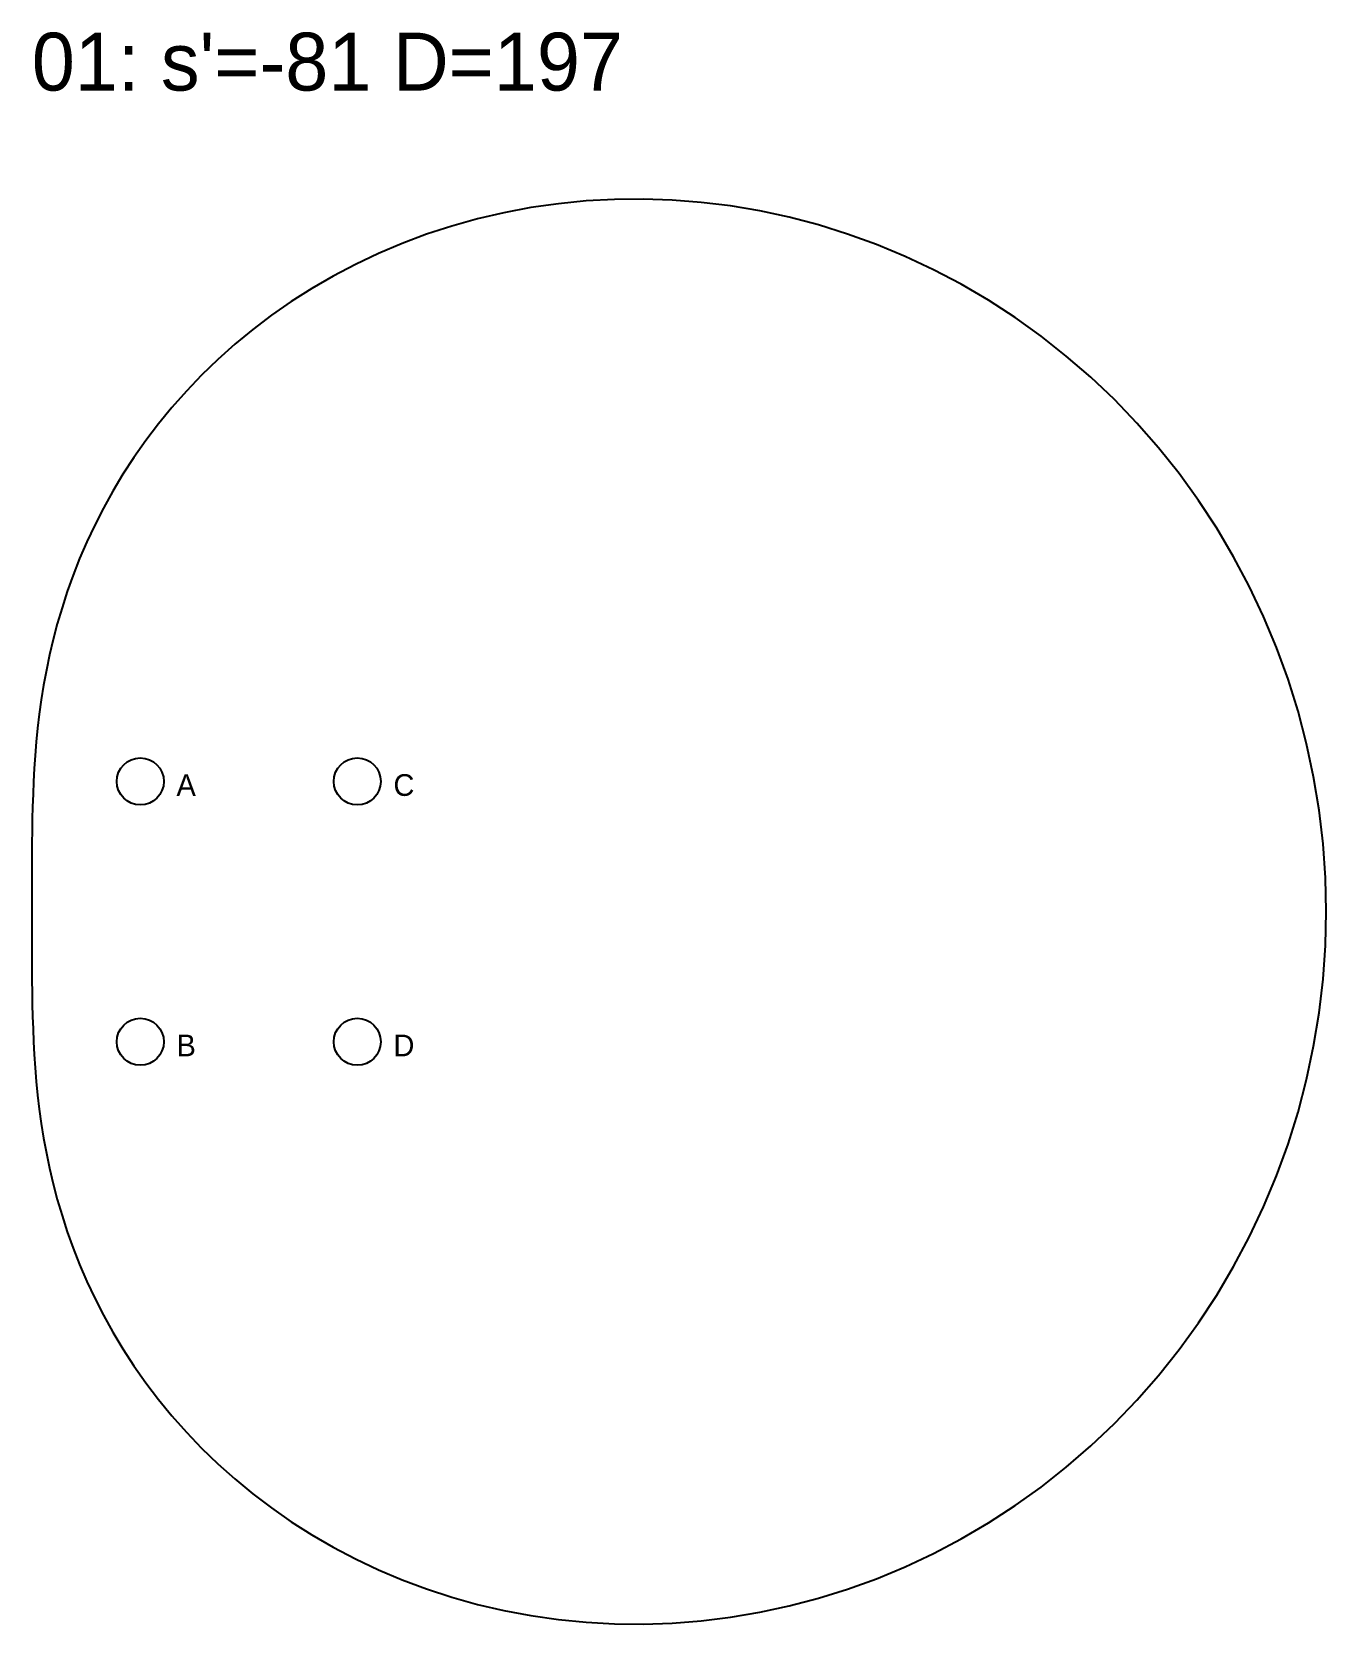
# Model space of a CAD drawing. Header units: millimetres. Extents: x 0 to 2007, y -5243 to 138.
# Drawn here: x 420 to 599, y -98.5 to 121.6 of the extents above; entities that cross this region are included whole.
import ezdxf

# ---------------------------------------------------------------- set-up
doc = ezdxf.new("R2010")
doc.units = ezdxf.units.MM
for name, color, linetype in [('DOWEL', 5, 'CONTINUOUS'), ('SLAB_01', 3, 'CONTINUOUS'), ('TEXT', 1, 'CONTINUOUS')]:
    doc.layers.add(name, color=color, linetype=linetype)

msp = doc.modelspace()

# ---------------------------------------------------------------- texts
at = {"layer": 'DOWEL'}
for s, p in [('A', (440, 16)), ('C', (470, 16)), ('B', (440, -20)), ('D', (470, -20))]:
    msp.add_text(s, height=3, dxfattribs=at).set_placement(p)
at = {"layer": 'TEXT'}
msp.add_text("01: s'=-81 D=197", height=8, dxfattribs=at).set_placement((420, 113.507))

# ---------------------------------------------------------------- linework, layer by layer
at = {"layer": 'DOWEL'}
for centre in [(435, 18), (465, 18), (435, -18), (465, -18)]:
    msp.add_circle(centre, 3.25, dxfattribs=at)
at = {"layer": 'SLAB_01'}
msp.add_lwpolyline([(598.966, 0), (598.857, 4.683), (598.531, 9.355), (597.987, 14.005), (597.229, 18.62), (596.258, 23.19), (595.077, 27.704), (593.69, 32.15), (592.101, 36.52), (590.314, 40.801), (588.336, 44.985), (586.172, 49.061), (583.828, 53.021), (581.312, 56.855), (578.631, 60.556), (575.792, 64.115), (572.805, 67.526), (569.678, 70.78), (566.419, 73.873), (563.038, 76.798), (559.545, 79.55), (555.95, 82.124), (552.262, 84.517), (548.492, 86.726), (544.65, 88.747), (540.746, 90.579), (536.792, 92.22), (532.796, 93.669), (528.77, 94.927), (524.725, 95.993), (520.669, 96.868), (516.613, 97.555), (512.566, 98.055), (508.539, 98.372), (504.541, 98.507), (500.58, 98.466), (496.666, 98.253), (492.806, 97.871), (489.008, 97.328), (485.28, 96.627), (481.629, 95.775), (478.062, 94.779), (474.584, 93.644), (471.201, 92.379), (467.919, 90.989), (464.742, 89.483), (461.673, 87.868), (458.717, 86.152), (455.877, 84.342), (453.155, 82.446), (450.552, 80.472), (448.071, 78.429), (445.712, 76.323), (443.476, 74.162), (441.362, 71.954), (439.37, 69.707), (437.499, 67.427), (435.747, 65.122), (434.113, 62.799), (432.593, 60.463), (431.185, 58.121), (429.887, 55.779), (428.694, 53.443), (427.603, 51.118), (426.609, 48.807), (425.709, 46.517), (424.898, 44.251), (424.171, 42.012), (423.524, 39.803), (422.952, 37.628), (422.449, 35.488), (422.011, 33.385), (421.632, 31.321), (421.308, 29.297), (421.033, 27.312), (420.803, 25.368), (420.613, 23.464), (420.458, 21.598), (420.334, 19.771), (420.237, 17.981), (420.163, 16.225), (420.107, 14.503), (420.067, 12.81), (420.039, 11.145), (420.021, 9.506), (420.01, 7.887), (420.004, 6.287), (420.001, 4.702), (420, 3.129), (420, 1.562), (420, 0), (420, -1.562), (420, -3.129), (420.001, -4.702), (420.004, -6.287), (420.01, -7.887), (420.021, -9.506), (420.039, -11.145), (420.067, -12.81), (420.107, -14.503), (420.163, -16.225), (420.237, -17.981), (420.334, -19.771), (420.458, -21.598), (420.613, -23.464), (420.803, -25.368), (421.033, -27.312), (421.308, -29.297), (421.632, -31.321), (422.011, -33.385), (422.449, -35.488), (422.952, -37.628), (423.524, -39.803), (424.171, -42.012), (424.898, -44.251), (425.709, -46.517), (426.609, -48.807), (427.603, -51.118), (428.694, -53.443), (429.887, -55.779), (431.185, -58.121), (432.593, -60.463), (434.113, -62.799), (435.747, -65.122), (437.499, -67.427), (439.37, -69.707), (441.362, -71.954), (443.476, -74.162), (445.712, -76.323), (448.071, -78.429), (450.552, -80.472), (453.155, -82.446), (455.877, -84.342), (458.717, -86.152), (461.673, -87.868), (464.742, -89.483), (467.919, -90.989), (471.201, -92.379), (474.584, -93.644), (478.062, -94.779), (481.629, -95.775), (485.28, -96.627), (489.008, -97.328), (492.806, -97.871), (496.666, -98.253), (500.58, -98.466), (504.541, -98.507), (508.539, -98.372), (512.566, -98.055), (516.613, -97.555), (520.669, -96.868), (524.725, -95.993), (528.77, -94.927), (532.796, -93.669), (536.792, -92.22), (540.746, -90.579), (544.65, -88.747), (548.492, -86.726), (552.262, -84.517), (555.95, -82.124), (559.545, -79.55), (563.038, -76.798), (566.419, -73.873), (569.678, -70.78), (572.805, -67.526), (575.792, -64.115), (578.631, -60.556), (581.312, -56.855), (583.828, -53.021), (586.172, -49.061), (588.336, -44.985), (590.314, -40.801), (592.101, -36.52), (593.69, -32.15), (595.077, -27.704), (596.258, -23.19), (597.229, -18.62), (597.987, -14.005), (598.531, -9.355), (598.857, -4.683)], close=True, dxfattribs=at)

msp.set_redraw_order([(e.dxf.handle, doc.entitydb.next_handle()) for e in msp.query("TEXT MTEXT ATTDEF DIMENSION ARC_DIMENSION")])  # texts and dimensions are drawn at this point

doc.saveas('drawing.dxf')
